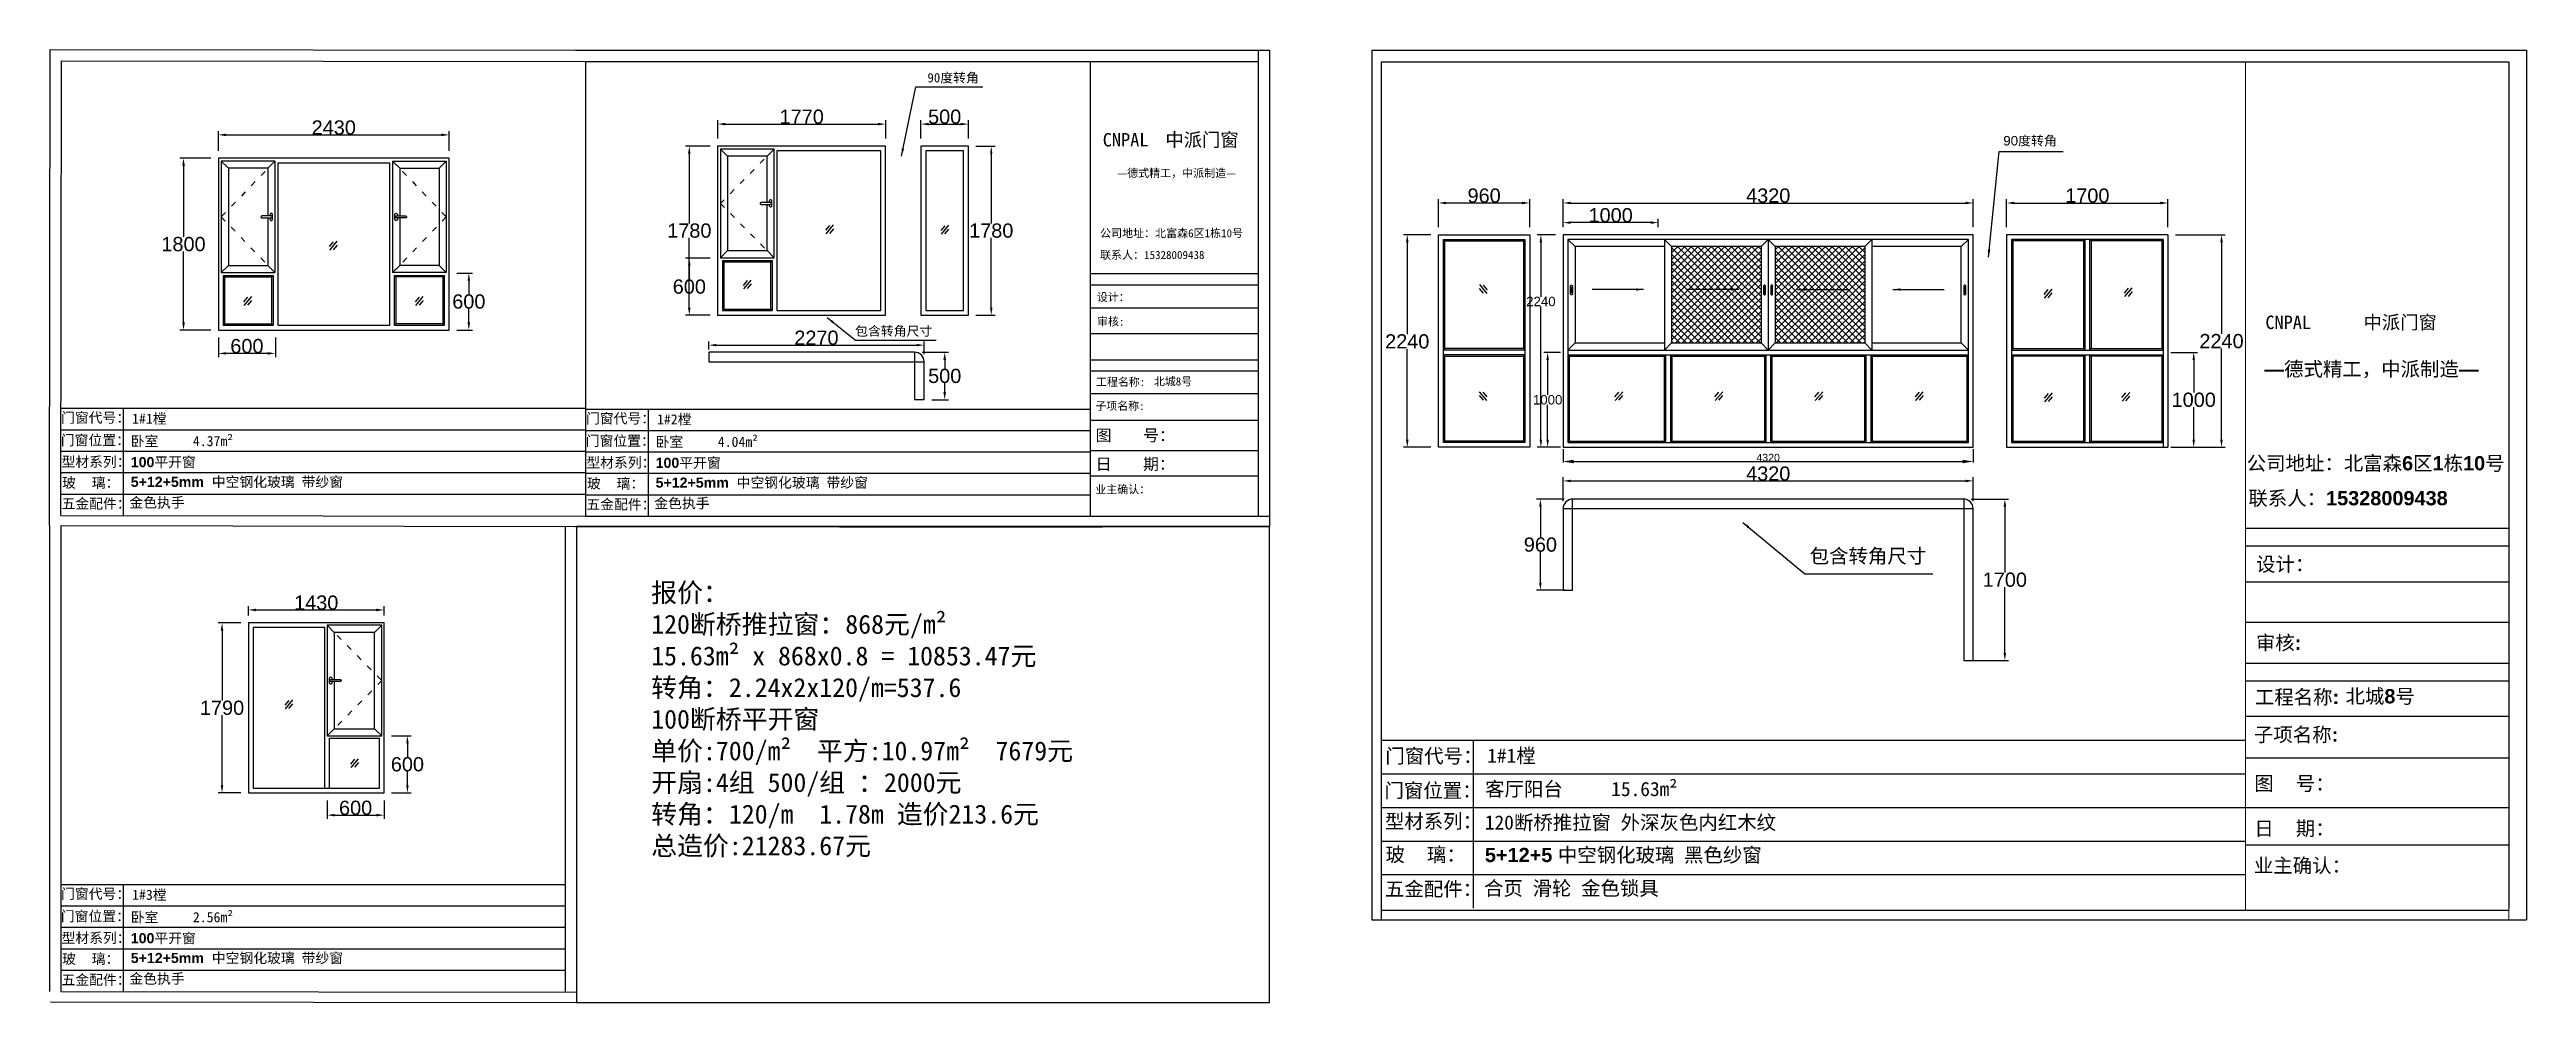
# Model space of a CAD drawing. Header units: inches. Extents: x -138455 to 599497, y -747149 to 13167.
# Drawn here: x 223604 to 249700, y -49132 to -39091 of the extents above; entities that cross this region are included whole.
import ezdxf

# ---------------------------------------------------------------- set-up
doc = ezdxf.new("R2010")
doc.units = ezdxf.units.IN
doc.header["$MEASUREMENT"] = 0
doc.header["$PDMODE"] = 35
doc.header["$PDSIZE"] = -3
doc.linetypes.add('ACAD_ISO03W100', pattern=[30, 12, -18])
doc.layers.add('0 @ 1', color=7, linetype='Continuous')
doc.styles.add('Annotative', font='arialbd.ttf')
doc.styles.add('MtXpl_', font='')
doc.styles.get("Standard").update_dxf_attribs({"font": 'arial.ttf'})
doc.styles.get('MtXpl_').set_extended_font_data('SimSun')
doc.dimstyles.get("Standard").update_dxf_attribs({"dimtxt": 80, "dimasz": 70, "dimexe": 40, "dimexo": 80, "dimgap": 0, "dimtad": 1, "dimtih": 1, "dimtoh": 1, "dimdec": 0, "dimzin": 0, "dimdsep": 46, "dimtxsty": 'Standard', "dimcen": 0.09, "dimadec": 0, "dimazin": 0, "dimtfac": 1, "dimtdec": 0, "dimtofl": 0, "dimtmove": 0, "dimatfit": 3, "dimfxl": 0, "dimtolj": 1, "dimtzin": 0, "dimarcsym": 0})

# ---------------------------------------------------------------- blocks, each defined once
blk = doc.blocks.new('*D121')
at = {"color": 0, "lineweight": -2, "transparency": 16777216}
for p, q in [((230564, -40110), (230305, -40110)), ((230345, -40190), (230345, -40924)), ((230345, -41810), (230345, -41077)), ((230564, -41890), (230305, -41890))]:
    blk.add_line(p, q, dxfattribs=at)
at = {"color": 0, "transparency": 16777216}
for points in [[(230331, -40190), (230358, -40190), (230345, -40110)], [(230331, -41810), (230358, -41810), (230345, -41890)]]:
    blk.add_solid(points, dxfattribs=at)
at = {"layer": 'Defpoints', "color": 0, "transparency": 16777216}
for p in [(230644, -40110), (230345, -41890), (230644, -41890)]:
    blk.add_point(p, dxfattribs=at)
at = {"color": 0, "transparency": 16777216, "insert": (230345, -41000), "char_height": 150, "attachment_point": 5}
blk.add_mtext('\\A1;1780', dxfattribs=at)
blk = doc.blocks.new('*D122')
at = {"color": 0, "lineweight": -2, "transparency": 16777216}
for p, q in [((230644, -40030), (230644, -39837)), ((230724, -39877), (232334, -39877)), ((232414, -40030), (232414, -39837))]:
    blk.add_line(p, q, dxfattribs=at)
at = {"color": 0, "transparency": 16777216}
for points in [[(230724, -39864), (230724, -39890), (230644, -39877)], [(232334, -39864), (232334, -39890), (232414, -39877)]]:
    blk.add_solid(points, dxfattribs=at)
at = {"layer": 'Defpoints', "color": 0, "transparency": 16777216}
for p in [(232414, -39877), (230644, -40110), (232414, -40110)]:
    blk.add_point(p, dxfattribs=at)
at = {"color": 0, "transparency": 16777216, "insert": (231529, -39800), "char_height": 150, "attachment_point": 5}
blk.add_mtext('\\A1;1770', dxfattribs=at)
blk = doc.blocks.new('dzcs')
blk.add_lwpolyline([(142096, -3328), (142196, -3328, 0.414214), (142206, -3318), (142206, -3318, 0.414214), (142196, -3308), (142096, -3308, 0.414214), (142086, -3318), (142086, -3318, 0.414214)], format="xyb", close=True)
blk.add_lwpolyline([(142182, -3328), (142182, -3342, 0.414214), (142196, -3355), (142196, -3355, 0.414214), (142209, -3342), (142209, -3294, 0.414214), (142196, -3280), (142196, -3280, 0.414214), (142182, -3294), (142182, -3308)], format="xyb")
blk = doc.blocks.new('123as')
at = {"color": 0}
for p, q in [((90189, 51387), (90252, 51462)), ((90194, 51330), (90312, 51470)), ((90251, 51335), (90314, 51410))]:
    blk.add_line(p, q, dxfattribs=at)
blk = doc.blocks.new('*D123')
at = {"color": 0, "lineweight": -2, "transparency": 16777216}
for p, q in [((233365, -40110), (233566, -40110)), ((233526, -40190), (233526, -40924)), ((233526, -41810), (233526, -41077)), ((233365, -41890), (233566, -41890))]:
    blk.add_line(p, q, dxfattribs=at)
at = {"color": 0, "transparency": 16777216}
for points in [[(233513, -40190), (233539, -40190), (233526, -40110)], [(233513, -41810), (233539, -41810), (233526, -41890)]]:
    blk.add_solid(points, dxfattribs=at)
at = {"layer": 'Defpoints', "color": 0, "transparency": 16777216}
for p in [(233285, -40110), (233285, -41890), (233526, -41890)]:
    blk.add_point(p, dxfattribs=at)
at = {"color": 0, "transparency": 16777216, "insert": (233526, -41000), "char_height": 150, "attachment_point": 5}
blk.add_mtext('\\A1;1780', dxfattribs=at)
blk = doc.blocks.new('*D124')
at = {"color": 0, "lineweight": -2, "transparency": 16777216}
for p, q in [((232785, -40030), (232785, -39837)), ((232865, -39877), (233205, -39877)), ((233285, -40030), (233285, -39837))]:
    blk.add_line(p, q, dxfattribs=at)
at = {"color": 0, "transparency": 16777216}
for points in [[(232865, -39864), (232865, -39890), (232785, -39877)], [(233205, -39864), (233205, -39890), (233285, -39877)]]:
    blk.add_solid(points, dxfattribs=at)
at = {"layer": 'Defpoints', "color": 0, "transparency": 16777216}
for p in [(233285, -39877), (232785, -40110), (233285, -40110)]:
    blk.add_point(p, dxfattribs=at)
at = {"color": 0, "transparency": 16777216, "insert": (233035, -39800), "char_height": 150, "attachment_point": 5}
blk.add_mtext('\\A1;500', dxfattribs=at)
blk = doc.blocks.new('*D129')
at = {"color": 0, "lineweight": -2, "transparency": 16777216}
for p, q in [((225304, -40237), (224976, -40237)), ((225016, -40317), (225016, -41066)), ((225016, -41967), (225016, -41219)), ((225304, -42047), (224976, -42047))]:
    blk.add_line(p, q, dxfattribs=at)
at = {"color": 0, "transparency": 16777216}
for points in [[(225003, -40317), (225030, -40317), (225016, -40237)], [(225003, -41967), (225030, -41967), (225016, -42047)]]:
    blk.add_solid(points, dxfattribs=at)
at = {"layer": 'Defpoints', "color": 0, "transparency": 16777216}
for p in [(225384, -40237), (225016, -42047), (225384, -42047)]:
    blk.add_point(p, dxfattribs=at)
at = {"color": 0, "transparency": 16777216, "insert": (225016, -41142), "char_height": 150, "attachment_point": 5}
blk.add_mtext('\\A1;1800', dxfattribs=at)
blk = doc.blocks.new('*D130')
at = {"color": 0, "lineweight": -2, "transparency": 16777216}
for p, q in [((225384, -40157), (225384, -39951)), ((225464, -39991), (227734, -39991)), ((227814, -40157), (227814, -39951))]:
    blk.add_line(p, q, dxfattribs=at)
at = {"color": 0, "transparency": 16777216}
for points in [[(225464, -39977), (225464, -40004), (225384, -39991)], [(227734, -39977), (227734, -40004), (227814, -39991)]]:
    blk.add_solid(points, dxfattribs=at)
at = {"layer": 'Defpoints', "color": 0, "transparency": 16777216}
for p in [(227814, -39991), (225384, -40237), (227814, -40237)]:
    blk.add_point(p, dxfattribs=at)
at = {"color": 0, "transparency": 16777216, "insert": (226599, -39914), "char_height": 150, "attachment_point": 5}
blk.add_mtext('\\A1;2430', dxfattribs=at)
blk = doc.blocks.new('*D131')
at = {"color": 0, "lineweight": -2, "transparency": 16777216}
for p, q in [((225384, -42127), (225384, -42333)), ((225984, -42127), (225984, -42333)), ((225904, -42293), (225464, -42293))]:
    blk.add_line(p, q, dxfattribs=at)
at = {"color": 0, "transparency": 16777216}
for points in [[(225464, -42280), (225464, -42306), (225384, -42293)], [(225904, -42280), (225904, -42306), (225984, -42293)]]:
    blk.add_solid(points, dxfattribs=at)
at = {"layer": 'Defpoints', "color": 0, "transparency": 16777216}
for p in [(225384, -42047), (225984, -42047), (225384, -42293)]:
    blk.add_point(p, dxfattribs=at)
at = {"color": 0, "transparency": 16777216, "insert": (225684, -42217), "char_height": 150, "attachment_point": 5}
blk.add_mtext('\\A1;600', dxfattribs=at)
blk = doc.blocks.new('*D133')
at = {"color": 0, "lineweight": -2, "transparency": 16777216}
for p, q in [((225699, -45053), (225699, -44956)), ((225779, -44996), (227049, -44996)), ((227129, -45053), (227129, -44956))]:
    blk.add_line(p, q, dxfattribs=at)
at = {"color": 0, "transparency": 16777216}
for points in [[(225779, -44983), (225779, -45010), (225699, -44996)], [(227049, -44983), (227049, -45010), (227129, -44996)]]:
    blk.add_solid(points, dxfattribs=at)
at = {"layer": 'Defpoints', "color": 0, "transparency": 16777216}
for p in [(225699, -45133), (227129, -44996), (227129, -45133)]:
    blk.add_point(p, dxfattribs=at)
at = {"color": 0, "transparency": 16777216, "insert": (226414, -44920), "char_height": 150, "attachment_point": 5}
blk.add_mtext('\\A1;1430', dxfattribs=at)
blk = doc.blocks.new('*D134')
at = {"color": 0, "lineweight": -2, "transparency": 16777216}
for p, q in [((225619, -45133), (225382, -45133)), ((225422, -45213), (225422, -45951)), ((225422, -46843), (225422, -46104)), ((225619, -46923), (225382, -46923))]:
    blk.add_line(p, q, dxfattribs=at)
at = {"color": 0, "transparency": 16777216}
for points in [[(225408, -45213), (225435, -45213), (225422, -45133)], [(225408, -46843), (225435, -46843), (225422, -46923)]]:
    blk.add_solid(points, dxfattribs=at)
at = {"layer": 'Defpoints', "color": 0, "transparency": 16777216}
for p in [(225699, -45133), (225422, -46923), (225699, -46923)]:
    blk.add_point(p, dxfattribs=at)
at = {"color": 0, "transparency": 16777216, "insert": (225422, -46028), "char_height": 150, "attachment_point": 5}
blk.add_mtext('\\A1;1790', dxfattribs=at)
blk = doc.blocks.new('*D132')
at = {"color": 0, "lineweight": -2, "transparency": 16777216}
for p, q in [((226529, -47003), (226529, -47198)), ((226609, -47158), (227049, -47158)), ((227129, -47003), (227129, -47198))]:
    blk.add_line(p, q, dxfattribs=at)
at = {"color": 0, "transparency": 16777216}
for points in [[(226609, -47145), (226609, -47172), (226529, -47158)], [(227049, -47145), (227049, -47172), (227129, -47158)]]:
    blk.add_solid(points, dxfattribs=at)
at = {"layer": 'Defpoints', "color": 0, "transparency": 16777216}
for p in [(226529, -46923), (227129, -46923), (227129, -47158)]:
    blk.add_point(p, dxfattribs=at)
at = {"color": 0, "transparency": 16777216, "insert": (226829, -47082), "char_height": 150, "attachment_point": 5}
blk.add_mtext('\\A1;600', dxfattribs=at)
blk = doc.blocks.new('*D135')
at = {"color": 0, "lineweight": -2, "transparency": 16777216}
for p, q in [((230549, -42251), (230549, -42166)), ((230629, -42206), (232739, -42206)), ((232819, -42301), (232819, -42166))]:
    blk.add_line(p, q, dxfattribs=at)
at = {"color": 0, "transparency": 16777216}
for points in [[(230629, -42193), (230629, -42219), (230549, -42206)], [(232739, -42193), (232739, -42219), (232819, -42206)]]:
    blk.add_solid(points, dxfattribs=at)
at = {"layer": 'Defpoints', "color": 0, "transparency": 16777216}
for p in [(232819, -42206), (230549, -42331), (232819, -42381)]:
    blk.add_point(p, dxfattribs=at)
at = {"color": 0, "transparency": 16777216, "insert": (231684, -42129), "char_height": 150, "attachment_point": 5}
blk.add_mtext('\\A1;2270', dxfattribs=at)
blk = doc.blocks.new('*D136')
at = {"color": 0, "lineweight": -2, "transparency": 16777216}
for p, q in [((232799, -42281), (233076, -42281)), ((233036, -42361), (233036, -42454)), ((232899, -42781), (233076, -42781)), ((233036, -42701), (233036, -42607))]:
    blk.add_line(p, q, dxfattribs=at)
at = {"color": 0, "transparency": 16777216}
for points in [[(233022, -42361), (233049, -42361), (233036, -42281)], [(233022, -42701), (233049, -42701), (233036, -42781)]]:
    blk.add_solid(points, dxfattribs=at)
at = {"layer": 'Defpoints', "color": 0, "transparency": 16777216}
for p in [(232719, -42281), (232819, -42781), (233036, -42781)]:
    blk.add_point(p, dxfattribs=at)
at = {"color": 0, "transparency": 16777216, "insert": (233036, -42531), "char_height": 150, "attachment_point": 5}
blk.add_mtext('\\A1;500', dxfattribs=at)
blk = doc.blocks.new('*D145')
at = {"color": 0, "lineweight": -2, "transparency": 16777216}
for p, q in [((243382, -39418), (243382, -39124)), ((247702, -39418), (247702, -39124)), ((243462, -39164), (247622, -39164))]:
    blk.add_line(p, q, dxfattribs=at)
at = {"color": 0, "transparency": 16777216}
for points in [[(243462, -39150), (243462, -39177), (243382, -39164)], [(247622, -39150), (247622, -39177), (247702, -39164)]]:
    blk.add_solid(points, dxfattribs=at)
at = {"layer": 'Defpoints', "color": 0, "transparency": 16777216}
for p in [(247702, -39164), (243382, -39498), (247702, -39498)]:
    blk.add_point(p, dxfattribs=at)
at = {"color": 0, "transparency": 16777216, "insert": (245542, -39087), "char_height": 150, "attachment_point": 5}
blk.add_mtext('\\A1;4320', dxfattribs=at)
blk = doc.blocks.new('*D146')
at = {"color": 0, "lineweight": -2, "transparency": 16777216}
for p, q in [((243382, -39418), (243382, -39331)), ((244302, -39371), (243462, -39371)), ((244382, -39418), (244382, -39331))]:
    blk.add_line(p, q, dxfattribs=at)
at = {"color": 0, "transparency": 16777216}
for points in [[(243462, -39357), (243462, -39384), (243382, -39371)], [(244302, -39357), (244302, -39384), (244382, -39371)]]:
    blk.add_solid(points, dxfattribs=at)
at = {"layer": 'Defpoints', "color": 0, "transparency": 16777216}
for p in [(243382, -39371), (243382, -39498), (244382, -39498)]:
    blk.add_point(p, dxfattribs=at)
at = {"color": 0, "transparency": 16777216, "insert": (243882, -39294), "char_height": 150, "attachment_point": 5}
blk.add_mtext('\\A1;1000', dxfattribs=at)
blk = doc.blocks.new('*D137')
at = {"color": 0, "lineweight": -2, "transparency": 16777216}
for p, q in [((243302, -39498), (243107, -39498)), ((243147, -39578), (243147, -40151)), ((243147, -41658), (243147, -40254)), ((243302, -41738), (243107, -41738))]:
    blk.add_line(p, q, dxfattribs=at)
at = {"color": 0, "transparency": 16777216}
for points in [[(243134, -39578), (243160, -39578), (243147, -39498)], [(243134, -41658), (243160, -41658), (243147, -41738)]]:
    blk.add_solid(points, dxfattribs=at)
at = {"layer": 'Defpoints', "color": 0, "transparency": 16777216}
for p in [(243382, -39498), (243147, -41738), (243382, -41738)]:
    blk.add_point(p, dxfattribs=at)
at = {"color": 0, "transparency": 16777216, "insert": (243147, -40202), "char_height": 100, "attachment_point": 5}
blk.add_mtext('\\A1;2240', dxfattribs=at)
blk = doc.blocks.new('*D138')
at = {"color": 0, "lineweight": -2, "transparency": 16777216}
for p, q in [((241989, -39498), (241699, -39498)), ((241739, -39578), (241739, -40546)), ((241739, -41658), (241739, -40700)), ((241989, -41738), (241699, -41738))]:
    blk.add_line(p, q, dxfattribs=at)
at = {"color": 0, "transparency": 16777216}
for points in [[(241726, -39578), (241753, -39578), (241739, -39498)], [(241726, -41658), (241753, -41658), (241739, -41738)]]:
    blk.add_solid(points, dxfattribs=at)
at = {"layer": 'Defpoints', "color": 0, "transparency": 16777216}
for p in [(242069, -39498), (241739, -41738), (242069, -41738)]:
    blk.add_point(p, dxfattribs=at)
at = {"color": 0, "transparency": 16777216, "insert": (241739, -40623), "char_height": 150, "attachment_point": 5}
blk.add_mtext('\\A1;2240', dxfattribs=at)
blk = doc.blocks.new('*D139')
at = {"color": 0, "lineweight": -2, "transparency": 16777216}
for p, q in [((242069, -39418), (242069, -39124)), ((243029, -39418), (243029, -39124)), ((242949, -39164), (242149, -39164))]:
    blk.add_line(p, q, dxfattribs=at)
at = {"color": 0, "transparency": 16777216}
for points in [[(242149, -39150), (242149, -39177), (242069, -39164)], [(242949, -39150), (242949, -39177), (243029, -39164)]]:
    blk.add_solid(points, dxfattribs=at)
at = {"layer": 'Defpoints', "color": 0, "transparency": 16777216}
for p in [(242069, -39164), (242069, -39498), (243029, -39498)]:
    blk.add_point(p, dxfattribs=at)
at = {"color": 0, "transparency": 16777216, "insert": (242549, -39087), "char_height": 150, "attachment_point": 5}
blk.add_mtext('\\A1;960', dxfattribs=at)
blk = doc.blocks.new('123z')
at = {"color": 0}
for points in [[(94078, 52755), (94078, 52755, 0.414214), (94088, 52765), (94088, 52845, 0.414214), (94078, 52855), (94078, 52855, 0.414214), (94068, 52845), (94068, 52765, 0.414214)], [(94078, 52775), (94078, 52775, 0.414214), (94083, 52780), (94083, 52830, 0.414214), (94078, 52835), (94078, 52835, 0.414214), (94073, 52830), (94073, 52780, 0.414214)]]:
    blk.add_lwpolyline(points, format="xyb", close=True, dxfattribs=at)
blk = doc.blocks.new('*D140')
at = {"color": 0, "lineweight": -2, "transparency": 16777216}
for p, q in [((248054, -39418), (248054, -39124)), ((249754, -39418), (249754, -39124)), ((248134, -39164), (249674, -39164))]:
    blk.add_line(p, q, dxfattribs=at)
at = {"color": 0, "transparency": 16777216}
for points in [[(248134, -39150), (248134, -39177), (248054, -39164)], [(249674, -39150), (249674, -39177), (249754, -39164)]]:
    blk.add_solid(points, dxfattribs=at)
at = {"layer": 'Defpoints', "color": 0, "transparency": 16777216}
for p in [(249754, -39164), (248054, -39498), (249754, -39498)]:
    blk.add_point(p, dxfattribs=at)
at = {"color": 0, "transparency": 16777216, "insert": (248904, -39087), "char_height": 150, "attachment_point": 5}
blk.add_mtext('\\A1;1700', dxfattribs=at)
blk = doc.blocks.new('*D141')
at = {"color": 0, "lineweight": -2, "transparency": 16777216}
for p, q in [((249834, -39498), (250358, -39498)), ((250318, -39578), (250318, -40543)), ((250318, -41658), (250318, -40696)), ((249834, -41738), (250358, -41738))]:
    blk.add_line(p, q, dxfattribs=at)
at = {"color": 0, "transparency": 16777216}
for points in [[(250304, -39578), (250331, -39578), (250318, -39498)], [(250304, -41658), (250331, -41658), (250318, -41738)]]:
    blk.add_solid(points, dxfattribs=at)
at = {"layer": 'Defpoints', "color": 0, "transparency": 16777216}
for p in [(249754, -39498), (249754, -41738), (250318, -41738)]:
    blk.add_point(p, dxfattribs=at)
at = {"color": 0, "transparency": 16777216, "insert": (250318, -40620), "char_height": 150, "attachment_point": 5}
blk.add_mtext('\\A1;2240', dxfattribs=at)
blk = doc.blocks.new('*D142')
at = {"color": 0, "lineweight": -2, "transparency": 16777216}
for p, q in [((249784, -40738), (250065, -40738)), ((250025, -40818), (250025, -41161)), ((250025, -41658), (250025, -41315)), ((249784, -41738), (250065, -41738))]:
    blk.add_line(p, q, dxfattribs=at)
at = {"color": 0, "transparency": 16777216}
for points in [[(250012, -40818), (250038, -40818), (250025, -40738)], [(250012, -41658), (250038, -41658), (250025, -41738)]]:
    blk.add_solid(points, dxfattribs=at)
at = {"layer": 'Defpoints', "color": 0, "transparency": 16777216}
for p in [(249704, -40738), (249704, -41738), (250025, -41738)]:
    blk.add_point(p, dxfattribs=at)
at = {"color": 0, "transparency": 16777216, "insert": (250025, -41238), "char_height": 150, "attachment_point": 5}
blk.add_mtext('\\A1;1000', dxfattribs=at)
blk = doc.blocks.new('*D143')
at = {"color": 0, "lineweight": -2, "transparency": 16777216}
for p, q in [((243352, -40738), (243178, -40738)), ((243218, -40818), (243218, -41187)), ((243218, -41658), (243218, -41289)), ((243352, -41738), (243178, -41738))]:
    blk.add_line(p, q, dxfattribs=at)
at = {"color": 0, "transparency": 16777216}
for points in [[(243205, -40818), (243231, -40818), (243218, -40738)], [(243205, -41658), (243231, -41658), (243218, -41738)]]:
    blk.add_solid(points, dxfattribs=at)
at = {"layer": 'Defpoints', "color": 0, "transparency": 16777216}
for p in [(243432, -40738), (243218, -41738), (243432, -41738)]:
    blk.add_point(p, dxfattribs=at)
at = {"color": 0, "transparency": 16777216, "insert": (243218, -41238), "char_height": 100, "attachment_point": 5}
blk.add_mtext('\\A1;1000', dxfattribs=at)
blk = doc.blocks.new('*D147')
at = {"color": 0, "lineweight": -2, "transparency": 16777216}
for p, q in [((243382, -42304), (243382, -42052)), ((243462, -42092), (247622, -42092)), ((247702, -42304), (247702, -42052))]:
    blk.add_line(p, q, dxfattribs=at)
at = {"color": 0, "transparency": 16777216}
for points in [[(243462, -42079), (243462, -42106), (243382, -42092)], [(247622, -42079), (247622, -42106), (247702, -42092)]]:
    blk.add_solid(points, dxfattribs=at)
at = {"layer": 'Defpoints', "color": 0, "transparency": 16777216}
for p in [(247702, -42092), (243382, -42384), (247702, -42384)]:
    blk.add_point(p, dxfattribs=at)
at = {"color": 0, "transparency": 16777216, "insert": (245542, -42016), "char_height": 150, "attachment_point": 5}
blk.add_mtext('\\A1;4320', dxfattribs=at)
blk = doc.blocks.new('*D148')
at = {"color": 0, "lineweight": -2, "transparency": 16777216}
for p, q in [((243394, -42284), (243102, -42284)), ((243142, -42364), (243142, -42688)), ((243142, -43164), (243142, -42841)), ((243402, -43244), (243102, -43244))]:
    blk.add_line(p, q, dxfattribs=at)
at = {"color": 0, "transparency": 16777216}
for points in [[(243129, -42364), (243155, -42364), (243142, -42284)], [(243129, -43164), (243155, -43164), (243142, -43244)]]:
    blk.add_solid(points, dxfattribs=at)
at = {"layer": 'Defpoints', "color": 0, "transparency": 16777216}
for p in [(243474, -42284), (243142, -43244), (243482, -43244)]:
    blk.add_point(p, dxfattribs=at)
at = {"color": 0, "transparency": 16777216, "insert": (243142, -42764), "char_height": 150, "attachment_point": 5}
blk.add_mtext('\\A1;960', dxfattribs=at)
blk = doc.blocks.new('*D149')
at = {"color": 0, "lineweight": -2, "transparency": 16777216}
for p, q in [((247682, -42284), (248075, -42284)), ((248035, -42364), (248035, -43057)), ((248035, -43904), (248035, -43211)), ((247682, -43984), (248075, -43984))]:
    blk.add_line(p, q, dxfattribs=at)
at = {"color": 0, "transparency": 16777216}
for points in [[(248022, -42364), (248049, -42364), (248035, -42284)], [(248022, -43904), (248049, -43904), (248035, -43984)]]:
    blk.add_solid(points, dxfattribs=at)
at = {"layer": 'Defpoints', "color": 0, "transparency": 16777216}
for p in [(247602, -42284), (247602, -43984), (248035, -43984)]:
    blk.add_point(p, dxfattribs=at)
at = {"color": 0, "transparency": 16777216, "insert": (248035, -43134), "char_height": 150, "attachment_point": 5}
blk.add_mtext('\\A1;1700', dxfattribs=at)
blk = doc.blocks.new('*D187')
at = {"color": 0, "lineweight": -2, "transparency": 16777216}
for p, q in [((230564, -41290), (230305, -41290)), ((230345, -41370), (230345, -41514)), ((230345, -41810), (230345, -41667)), ((230564, -41890), (230305, -41890))]:
    blk.add_line(p, q, dxfattribs=at)
at = {"color": 0, "transparency": 16777216}
for points in [[(230331, -41370), (230358, -41370), (230345, -41290)], [(230331, -41810), (230358, -41810), (230345, -41890)]]:
    blk.add_solid(points, dxfattribs=at)
at = {"layer": 'Defpoints', "color": 0, "transparency": 16777216}
for p in [(230644, -41290), (230345, -41890), (230644, -41890)]:
    blk.add_point(p, dxfattribs=at)
at = {"color": 0, "transparency": 16777216, "insert": (230345, -41590), "char_height": 150, "attachment_point": 5}
blk.add_mtext('\\A1;600', dxfattribs=at)
blk = doc.blocks.new('*D188')
at = {"color": 0, "lineweight": -2, "transparency": 16777216}
for p, q in [((227894, -41447), (228062, -41447)), ((228022, -41527), (228022, -41671)), ((228022, -41967), (228022, -41824)), ((227894, -42047), (228062, -42047))]:
    blk.add_line(p, q, dxfattribs=at)
at = {"color": 0, "transparency": 16777216}
for points in [[(228009, -41527), (228035, -41527), (228022, -41447)], [(228009, -41967), (228035, -41967), (228022, -42047)]]:
    blk.add_solid(points, dxfattribs=at)
at = {"layer": 'Defpoints', "color": 0, "transparency": 16777216}
for p in [(227814, -41447), (227814, -42047), (228022, -42047)]:
    blk.add_point(p, dxfattribs=at)
at = {"color": 0, "transparency": 16777216, "insert": (228022, -41747), "char_height": 150, "attachment_point": 5}
blk.add_mtext('\\A1;600', dxfattribs=at)
blk = doc.blocks.new('*D189')
at = {"color": 0, "lineweight": -2, "transparency": 16777216}
for p, q in [((227209, -46323), (227415, -46323)), ((227375, -46403), (227375, -46546)), ((227375, -46843), (227375, -46699)), ((227209, -46923), (227415, -46923))]:
    blk.add_line(p, q, dxfattribs=at)
at = {"color": 0, "transparency": 16777216}
for points in [[(227362, -46403), (227388, -46403), (227375, -46323)], [(227362, -46843), (227388, -46843), (227375, -46923)]]:
    blk.add_solid(points, dxfattribs=at)
at = {"layer": 'Defpoints', "color": 0, "transparency": 16777216}
for p in [(227129, -46323), (227129, -46923), (227375, -46923)]:
    blk.add_point(p, dxfattribs=at)
at = {"color": 0, "transparency": 16777216, "insert": (227375, -46623), "char_height": 150, "attachment_point": 5}
blk.add_mtext('\\A1;600', dxfattribs=at)
blk = doc.blocks.new('*D212')
at = {"color": 0, "lineweight": -2, "transparency": 16777216}
for p, q in [((239551, -43302), (239551, -43442)), ((243871, -43302), (243871, -43442)), ((239661, -43432), (243761, -43432))]:
    blk.add_line(p, q, dxfattribs=at)
at = {"color": 0, "transparency": 16777216}
for points in [[(239661, -43414), (239661, -43451), (239551, -43432)], [(243761, -43414), (243761, -43451), (243871, -43432)]]:
    blk.add_solid(points, dxfattribs=at)
at = {"layer": 'Defpoints', "color": 0, "transparency": 16777216}
for p in [(239551, -43282), (243871, -43282), (243871, -43432)]:
    blk.add_point(p, dxfattribs=at)
at = {"color": 0, "transparency": 16777216, "insert": (241711, -43392), "char_height": 80, "attachment_point": 5}
blk.add_mtext('\\A1;4320', dxfattribs=at)
blk = doc.blocks.new('23qwe')
h = blk.add_hatch()
h.set_pattern_fill('ANSI37', color=256, scale=400)
h.set_pattern_definition([(45, (91523.797, -22749.86), (-35.355339, 35.355339), []), (135, (91523.797, -22749.86), (-35.355339, -35.355339), [])])
h.paths.add_polyline_path([(244524, -39623.1), (244524, -40638.1), (245466.5, -40638.1), (245466.5, -39623.1)])
h.paths.add_polyline_path([(245616.5, -39623.1), (245616.5, -40638.1), (246559, -40638.1), (246559, -39623.1)])
for p, q in [((242069.4, -41738.1), (242069.4, -39498.1)), ((242069.4, -39498.1), (243029.4, -39498.1)), ((242134.4, -39563.1), (242119.4, -39548.1)), ((242134.4, -40698.1), (242134.4, -39563.1)), ((242134.4, -39563.1), (242964.4, -39563.1)), ((242964.4, -39563.1), (242979.4, -39548.1)), ((242964.4, -39563.1), (242964.4, -40698.1)), ((243029.4, -39498.1), (243029.4, -41738.1)), ((247701.5, -39498.1), (243381.5, -39498.1)), ((243381.5, -39498.1), (243381.5, -41738.1)), ((243431.5, -39548.1), (243431.5, -41688.1)), ((247651.5, -39548.1), (243431.5, -39548.1)), ((243506.5, -39623.1), (243431.5, -39548.1)), ((244449, -39623.1), (243506.5, -39623.1)), ((243506.5, -39623.1), (243506.5, -40638.1)), ((244449, -39548.1), (244449, -40713.1)), ((244524, -39623.1), (244449, -39548.1)), ((245466.5, -39623.1), (244524, -39623.1)), ((244524, -39623.1), (244524, -40638.1)), ((245466.5, -39623.1), (245541.5, -39548.1)), ((245466.5, -39623.1), (245466.5, -40638.1)), ((245541.5, -39548.1), (245541.5, -40713.1)), ((245616.5, -39623.1), (245541.5, -39548.1)), ((246559, -39623.1), (245616.5, -39623.1)), ((245616.5, -39623.1), (245616.5, -40638.1)), ((246559, -39623.1), (246634, -39548.1)), ((246559, -39623.1), (246559, -40638.1)), ((246634, -39548.1), (246634, -40713.1)), ((247576.5, -39623.1), (246634, -39623.1)), ((247576.5, -39623.1), (247651.5, -39548.1)), ((247576.5, -40638.1), (247576.5, -39623.1)), ((247651.5, -41688.1), (247651.5, -39548.1)), ((247701.5, -41738.1), (247701.5, -39498.1)), ((249753.6, -39498.1), (248053.6, -39498.1)), ((248053.6, -39498.1), (248053.6, -41738.1)), ((249703.6, -39548.1), (248103.6, -39548.1)), ((248103.6, -39548.1), (248103.6, -41688.1)), ((248118.6, -39563.1), (248103.6, -39548.1)), ((248863.6, -39563.1), (248118.6, -39563.1)), ((248118.6, -39563.1), (248118.6, -40698.1)), ((248863.6, -39563.1), (248878.6, -39548.1)), ((248863.6, -39563.1), (248863.6, -40698.1)), ((248878.6, -39548.1), (248878.6, -40713.1)), ((248928.6, -39548.1), (248928.6, -40713.1)), ((248943.6, -39563.1), (248928.6, -39548.1)), ((249688.6, -39563.1), (248943.6, -39563.1)), ((248943.6, -39563.1), (248943.6, -40698.1)), ((249688.6, -39563.1), (249703.6, -39548.1)), ((249688.6, -39563.1), (249688.6, -40698.1)), ((249703.6, -39548.1), (249703.6, -41738.1)), ((249753.6, -39498.1), (249753.6, -41738.1)), ((242134.4, -40698.1), (242119.4, -40713.1)), ((242964.4, -40698.1), (242134.4, -40698.1)), ((242964.4, -40698.1), (242979.4, -40713.1)), ((243506.5, -40638.1), (243431.5, -40713.1)), ((243506.5, -40638.1), (244449, -40638.1)), ((244524, -40638.1), (244449, -40713.1)), ((244524, -40638.1), (245466.5, -40638.1)), ((245466.5, -40638.1), (245541.5, -40713.1)), ((245616.5, -40638.1), (245541.5, -40713.1)), ((245616.5, -40638.1), (246559, -40638.1)), ((246559, -40638.1), (246634, -40713.1)), ((246634, -40638.1), (247576.5, -40638.1)), ((247576.5, -40638.1), (247651.5, -40713.1)), ((248118.6, -40698.1), (248103.6, -40713.1)), ((248118.6, -40678.1), (248118.6, -40698.1)), ((248118.6, -40698.1), (248863.6, -40698.1)), ((248863.6, -40698.1), (248878.6, -40713.1)), ((248928.6, -40713.1), (248943.6, -40698.1)), ((248943.6, -40698.1), (249688.6, -40698.1)), ((249688.6, -40698.1), (249703.6, -40713.1)), ((242979.4, -40713.1), (242119.4, -40713.1)), ((242979.4, -40763.1), (242119.4, -40763.1)), ((242134.4, -40778.1), (242119.4, -40763.1)), ((242134.4, -40778.1), (242964.4, -40778.1)), ((242134.4, -41673.1), (242134.4, -40778.1)), ((242964.4, -40778.1), (242979.4, -40763.1)), ((242964.4, -40778.1), (242964.4, -41673.1)), ((243431.5, -40713.1), (247651.5, -40713.1)), ((243431.5, -40713.1), (243431.5, -40763.1)), ((243431.5, -40713.1), (243431.5, -40763.1)), ((243431.5, -40763.1), (247651.5, -40763.1)), ((243446.5, -40778.1), (243431.5, -40763.1)), ((243446.5, -40778.1), (244446.5, -40778.1)), ((243446.5, -40778.1), (243446.5, -41673.1)), ((244446.5, -40778.1), (244461.5, -40763.1)), ((244446.5, -40778.1), (244446.5, -41673.1)), ((244461.5, -40763.1), (244461.5, -41688.1)), ((244511.5, -40763.1), (244511.5, -41688.1)), ((244526.5, -40778.1), (244511.5, -40763.1)), ((244526.5, -40778.1), (244526.5, -41673.1)), ((244526.5, -40778.1), (245501.5, -40778.1)), ((245501.5, -40778.1), (245516.5, -40763.1)), ((245501.5, -40778.1), (245501.5, -41673.1)), ((245516.5, -40763.1), (245516.5, -41688.1)), ((245566.5, -40763.1), (245566.5, -41688.1)), ((245581.5, -40778.1), (245566.5, -40763.1)), ((245581.5, -40778.1), (246556.5, -40778.1)), ((245581.5, -40778.1), (245581.5, -41673.1)), ((246556.5, -40778.1), (246571.5, -40763.1)), ((246556.5, -40778.1), (246556.5, -41673.1)), ((246571.5, -40763.1), (246571.5, -41688.1)), ((246621.5, -40763.1), (246621.5, -41688.1)), ((246636.5, -40778.1), (246621.5, -40763.1)), ((246636.5, -40778.1), (246636.5, -41673.1)), ((246636.5, -40778.1), (247636.5, -40778.1)), ((247636.5, -40778.1), (247651.5, -40763.1)), ((247636.5, -41673.1), (247636.5, -40778.1)), ((248103.6, -40713.1), (249703.6, -40713.1)), ((248103.6, -40713.1), (248103.6, -40763.1)), ((248103.6, -40763.1), (249703.6, -40763.1)), ((248118.6, -40778.1), (248103.6, -40763.1)), ((248863.6, -40778.1), (248118.6, -40778.1)), ((248118.6, -40778.1), (248118.6, -41673.1)), ((248863.6, -40778.1), (248878.6, -40763.1)), ((248863.6, -40778.1), (248863.6, -41673.1)), ((248878.6, -40763.1), (248878.6, -41688.1)), ((248928.6, -40763.1), (248928.6, -41688.1)), ((248943.6, -40778.1), (248928.6, -40763.1)), ((249688.6, -40778.1), (248943.6, -40778.1)), ((248943.6, -40778.1), (248943.6, -41673.1)), ((249688.6, -40778.1), (249703.6, -40763.1)), ((249688.6, -40778.1), (249688.6, -41673.1)), ((249703.6, -40713.1), (249703.6, -40763.1)), ((243029.4, -41738.1), (242069.4, -41738.1)), ((242134.4, -41673.1), (242119.4, -41688.1)), ((242964.4, -41673.1), (242134.4, -41673.1)), ((242964.4, -41673.1), (242979.4, -41688.1)), ((243381.5, -41738.1), (247701.5, -41738.1)), ((243431.5, -41688.1), (243446.5, -41673.1)), ((243431.5, -41688.1), (247651.5, -41688.1)), ((243446.5, -41673.1), (244446.5, -41673.1)), ((244461.5, -41688.1), (244446.5, -41673.1)), ((244526.5, -41673.1), (244511.5, -41688.1)), ((244526.5, -41673.1), (245501.5, -41673.1)), ((245501.5, -41673.1), (245516.5, -41688.1)), ((245581.5, -41673.1), (245566.5, -41688.1)), ((245581.5, -41673.1), (246556.5, -41673.1)), ((246556.5, -41673.1), (246571.5, -41688.1)), ((246621.5, -41688.1), (246636.5, -41673.1)), ((246636.5, -41673.1), (247636.5, -41673.1)), ((247636.5, -41673.1), (247651.5, -41688.1)), ((248053.6, -41738.1), (249753.6, -41738.1)), ((248118.6, -41673.1), (248103.6, -41688.1)), ((248103.6, -41688.1), (249703.6, -41688.1)), ((248118.6, -41673.1), (248863.6, -41673.1)), ((248863.6, -41673.1), (248878.6, -41688.1)), ((248943.6, -41673.1), (248928.6, -41688.1)), ((248943.6, -41673.1), (249688.6, -41673.1)), ((249688.6, -41673.1), (249703.6, -41688.1))]:
    blk.add_line(p, q)
blk.add_lwpolyline([(242979.4, -41688.1), (242119.4, -41688.1), (242119.4, -39548.1), (242979.4, -39548.1)], close=True)
for points in [[(243381.5, -43244), (243481.5, -43244), (243481.5, -42284), (243481.5, -42284, 0.4142136), (243381.5, -42384)], [(247601.5, -43984), (247701.5, -43984), (247701.5, -42384, 0.4142136), (247601.5, -42284), (247601.5, -42284)]]:
    blk.add_lwpolyline(points, format="xyb", close=True)
for points in [[(243381.5, -42384), (247701.5, -42384)], [(247601.5, -42284), (243481.5, -42284)]]:
    blk.add_lwpolyline(points)
at = {"yscale": 0.6684526412304121, "zscale": 0.6684526412304121}
for p, xscale in [((302872.4, -74428.5), -0.6684526412304121), ((188163.1, -74477), 0.6684526412304121), ((189007.9, -74462.5), 0.6684526412304121), ((302869.5, -75557.8), -0.6684526412304121), ((183640.1, -75557.8), 0.6684526412304121), ((184692.9, -75557.8), 0.6684526412304121), ((185747.1, -75557.8), 0.6684526412304121), ((186806.9, -75557.8), 0.6684526412304121), ((188166.5, -75570.8), 0.6684526412304121), ((188981.4, -75564.2), 0.6684526412304121)]:
    blk.add_blockref('123as', p, dxfattribs=dict(at, xscale=xscale))
at = {"xscale": -1}
blk.add_blockref('123z', (337547.4, -92885.6), dxfattribs=at)
for p in [(151425.6, -92885.6), (151500.6, -92885.6), (153535.6, -92885.6)]:
    blk.add_blockref('123z', p)
at = {"attachment_point": 1}
for s, width, insert, char_height in [('90{\\fSimSun|b0|i0|c134|p2;度转角}', 685.385, (248018.9, -38457.5), 100), ('{\\fSimSun|b0|i0|c134|p2;包含转角尺寸}', 1953.4, (245979.2, -42808.4), 150)]:
    blk.add_mtext_dynamic_manual_height_columns(s, width=width, gutter_width=12.5, heights=[0], dxfattribs=dict(at, insert=insert, char_height=char_height))
for base, p1, p2, angle, picture, middle in [((242069.4, -39163.8), (243029.4, -39498.1), (242069.4, -39498.1), 180, '*D139', (242549.4, -39087.2)), ((250025.1, -41738.1), (249703.6, -40738.1), (249703.6, -41738.1), 90, '*D142', (250025.1, -41238.1)), ((243141.9, -43244), (243474, -42284.3), (243481.5, -43244), 90, '*D148', (243141.9, -42764.1)), ((248035.5, -43984), (247601.5, -42284), (247601.5, -43984), 90, '*D149', (248035.5, -43134))]:
    dim = blk.add_linear_dim(base=base, p1=p1, p2=p2, angle=angle, dimstyle='Standard', override={"dimtxt": 150, "dimasz": 80})
    dim.commit()
    dim.dimension.update_dxf_attribs({"geometry": picture, "text_midpoint": middle})
for base, p1, p2, picture, middle in [((247701.5, -39163.8), (243381.5, -39498.1), (247701.5, -39498.1), '*D145', (245541.5, -39087.2)), ((249753.6, -39163.8), (248053.6, -39498.1), (249753.6, -39498.1), '*D140', (248903.6, -39087.2)), ((243381.5, -39370.6), (244381.5, -39498.1), (243381.5, -39498.1), '*D146', (243881.5, -39294)), ((247701.5, -42092.2), (243381.5, -42384), (247701.5, -42384), '*D147', (245541.5, -42015.6))]:
    dim = blk.add_linear_dim(base=base, p1=p1, p2=p2, dimstyle='Standard', override={"dimtxt": 150, "dimasz": 80})
    dim.commit()
    dim.dimension.update_dxf_attribs({"geometry": picture, "text_midpoint": middle})
for base, p1, p2, override, picture, middle in [((241739.3, -41738.1), (242069.4, -39498.1), (242069.4, -41738.1), {"dimtxt": 150, "dimasz": 80}, '*D138', (241739.3, -40623.1)), ((243146.8, -41738.1), (243381.5, -39498.1), (243381.5, -41738.1), {"dimtxt": 100, "dimasz": 80}, '*D137', (243146.8, -40202.5)), ((250317.7, -41738.1), (249753.6, -39498.1), (249753.6, -41738.1), {"dimtxt": 150, "dimasz": 80}, '*D141', (250317.7, -40619.9)), ((243217.9, -41738.1), (243431.5, -40738.1), (243431.5, -41738.1), {"dimtxt": 100, "dimasz": 80}, '*D143', (243217.9, -41238.1))]:
    dim = blk.add_linear_dim(base=base, p1=p1, p2=p2, angle=90, dimstyle='Standard', override=override)
    dim.commit()
    dim.dimension.update_dxf_attribs({"geometry": picture, "text_midpoint": middle, "dimtype": 128})
for points in [[(247862.5, -39734.2), (247975.6, -38622.3), (248647.9, -38622.3)], [(244227.9, -40075.4), (243687.1, -40075.4)], [(245231.7, -40075.4), (244690.8, -40075.4)], [(245851.4, -40075.4), (246392.2, -40075.4)], [(246855.1, -40075.4), (247396, -40075.4)], [(245273.7, -42529.7), (245927.8, -43070.6), (247274.7, -43070.6)]]:
    blk.add_leader(points, dimstyle='Standard', override={"dimtxt": 150, "dimasz": 80})
blk = doc.blocks.new('2askkk')
for p, q in [((223604.5, -44107.9), (223611.4, -39091.3)), ((223611.4, -39091.3), (229155.5, -39099)), ((229145.1, -39099), (236456.4, -39099)), ((236338.3, -39099), (236338.3, -44008.1)), ((236456.4, -39099), (236456.4, -44115.5)), ((237537.3, -39099), (249700.5, -39099)), ((237537.3, -39099), (237537.3, -48260.5)), ((238098.5, -39099), (249700.5, -39099)), ((249700.5, -39099), (249700.5, -48260.5)), ((223722.3, -44000.5), (223728.9, -39209.4)), ((223728.9, -39209.4), (229252.1, -39217)), ((229252.1, -39217), (236338.3, -39217)), ((229252.5, -39217), (229252.3, -44008.1)), ((234567.4, -39217), (234567.4, -44008.1)), ((236456.4, -39217), (236456.2, -44008.1)), ((237635, -39221.1), (249515.5, -39221.1)), ((237635, -39221.1), (237635, -48260.5)), ((249515.5, -39221.1), (249515.5, -48138.3)), ((232413.6, -40110.4), (230643.6, -40110.4)), ((230643.6, -40110.4), (230643.6, -41890.4)), ((230748.6, -40215.4), (230673.6, -40140.4)), ((231163.6, -40215.4), (231238.6, -40140.4)), ((231268.6, -40160.4), (231268.6, -41840.4)), ((232413.6, -41890.4), (232413.6, -40110.4)), ((227813.9, -40237.3), (225383.9, -40237.3)), ((225383.9, -40237.3), (225383.9, -42047.3)), ((225978.9, -40267.3), (225413.9, -40267.3)), ((225413.9, -40267.3), (225413.9, -41442.3)), ((225488.9, -40342.3), (225413.9, -40267.3)), ((225903.9, -40342.3), (225488.9, -40342.3)), ((225488.9, -40342.3), (225488.9, -41367.3)), ((225903.9, -40342.3), (225978.9, -40267.3)), ((225903.9, -40342.3), (225903.9, -40844.8)), ((225978.9, -40267.3), (225978.9, -41442.3)), ((227188.9, -40287.3), (226008.9, -40287.3)), ((226008.9, -40287.3), (226008.9, -41997.3)), ((227188.9, -41997.3), (227188.9, -40287.3)), ((227218.9, -40267.3), (227783.9, -40267.3)), ((227218.9, -40267.3), (227218.9, -41442.3)), ((227293.9, -40342.3), (227218.9, -40267.3)), ((227293.9, -40342.3), (227708.9, -40342.3)), ((227293.9, -40342.3), (227293.9, -40844.8)), ((227708.9, -40342.3), (227783.9, -40267.3)), ((227708.9, -40342.3), (227708.9, -41367.3)), ((227783.9, -40267.3), (227783.9, -41442.3)), ((227813.9, -42047.3), (227813.9, -40237.3)), ((249700.5, -40447.9), (249700.5, -48138.3)), ((225903.9, -40864.8), (225903.9, -41367.3)), ((227293.9, -40864.8), (227293.9, -41367.3)), ((230748.6, -41210.4), (230673.6, -41285.4)), ((231163.6, -41210.4), (231238.6, -41285.4)), ((225488.9, -41367.3), (225413.9, -41442.3)), ((225413.9, -41442.3), (225978.9, -41442.3)), ((225433.9, -41472.3), (225958.9, -41472.3)), ((225433.9, -41472.3), (225433.9, -41997.3)), ((225448.9, -41487.3), (225433.9, -41472.3)), ((225448.9, -41487.3), (225943.9, -41487.3)), ((225448.9, -41487.3), (225448.9, -41982.3)), ((225488.9, -41367.3), (225903.9, -41367.3)), ((225903.9, -41367.3), (225978.9, -41442.3)), ((225943.9, -41487.3), (225958.9, -41472.3)), ((225943.9, -41487.3), (225943.9, -41982.3)), ((225958.9, -41472.3), (225958.9, -41997.3)), ((227293.9, -41367.3), (227218.9, -41442.3)), ((227783.9, -41442.3), (227218.9, -41442.3)), ((227238.9, -41472.3), (227763.9, -41472.3)), ((227238.9, -41997.3), (227238.9, -41472.3)), ((227253.9, -41487.3), (227238.9, -41472.3)), ((227748.9, -41487.3), (227253.9, -41487.3)), ((227253.9, -41487.3), (227253.9, -41982.3)), ((227708.9, -41367.3), (227293.9, -41367.3)), ((227708.9, -41367.3), (227783.9, -41442.3)), ((227748.9, -41487.3), (227763.9, -41472.3)), ((227748.9, -41487.3), (227748.9, -41982.3)), ((227763.9, -41997.3), (227763.9, -41472.3)), ((230693.6, -41315.4), (231218.6, -41315.4)), ((230708.6, -41330.4), (230693.6, -41315.4)), ((231203.6, -41330.4), (231218.6, -41315.4)), ((231218.6, -41315.4), (231218.6, -41840.4)), ((234567.4, -41452.8), (236338.3, -41452.8)), ((234567.4, -41570.9), (236338.3, -41570.9)), ((225448.9, -41982.3), (225433.9, -41997.3)), ((225433.9, -41997.3), (225958.9, -41997.3)), ((225448.9, -41982.3), (225943.9, -41982.3)), ((225943.9, -41982.3), (225958.9, -41997.3)), ((226008.9, -41997.3), (227188.9, -41997.3)), ((227253.9, -41982.3), (227238.9, -41997.3)), ((227238.9, -41997.3), (227763.9, -41997.3)), ((227748.9, -41982.3), (227253.9, -41982.3)), ((227748.9, -41982.3), (227763.9, -41997.3)), ((230643.6, -41890.4), (232413.6, -41890.4)), ((230708.6, -41825.4), (230693.6, -41840.4)), ((231203.6, -41825.4), (231218.6, -41840.4)), ((234567.4, -41814.4), (236338.3, -41814.4)), ((225383.9, -42047.3), (227813.9, -42047.3)), ((234567.4, -42085.1), (236338.3, -42085.1)), ((234567.4, -42360.1), (236338.3, -42360.1)), ((234567.4, -42478.1), (236338.3, -42478.1)), ((234567.4, -42716.9), (236338.3, -42716.9)), ((223722.1, -42871.6), (229252.3, -42871.6)), ((224380.9, -42871.6), (224380.9, -44000.5)), ((229252.1, -42879.2), (234567.4, -42879.2)), ((229910.8, -42879.2), (229910.8, -44008.1)), ((234567.4, -42996.8), (236338.3, -42996.8)), ((223722.1, -43097.4), (229252.3, -43097.4)), ((229252.1, -43105), (234567.4, -43105)), ((234567.4, -43314.6), (236338.3, -43314.6)), ((223722.1, -43323.2), (229252.3, -43323.2)), ((223722.1, -43548.9), (229252.3, -43548.9)), ((223722.3, -43548.9), (224380.9, -43548.9)), ((229252.1, -43330.8), (234567.4, -43330.8)), ((229252.1, -43556.6), (234567.4, -43556.6)), ((229252.3, -43556.6), (229910.8, -43556.6)), ((223722.1, -43774.7), (229252.3, -43774.7)), ((229252.1, -43782.3), (234567.4, -43782.3)), ((234567.4, -43582.3), (236338.3, -43582.3)), ((223722.3, -44000.5), (229252.3, -44008.1)), ((229252.3, -44008.1), (236456.4, -44008.1)), ((223604.5, -44107.9), (223604.5, -49017.1)), ((223722.5, -44108.1), (223722.3, -49017.1)), ((223722.5, -44108.1), (229155.5, -44115.5)), ((229037.4, -44115.5), (229037.4, -49024.7)), ((229144.8, -44115.5), (236456.4, -44115.5)), ((229155.5, -44115.5), (229155.5, -49132.1)), ((229155.5, -44115.5), (234695.9, -44123.1)), ((246741.2, -44135.3), (249515.5, -44135.3)), ((246741.2, -44320.2), (249515.5, -44320.2)), ((246741.2, -44701.7), (249515.5, -44701.7)), ((227129.1, -45132.7), (225699.1, -45132.7)), ((225699.1, -45132.7), (225699.1, -46922.7)), ((227129.1, -46922.7), (227129.1, -45132.7)), ((246741.2, -45125.8), (249515.5, -45125.8)), ((226504.1, -46872.7), (226504.1, -45182.7)), ((226604.1, -45232.7), (226529.1, -45157.7)), ((227029.1, -45232.7), (227104.1, -45157.7)), ((246741.2, -45556.6), (249515.5, -45556.6)), ((246741.2, -45741.5), (249515.5, -45741.5)), ((246741.2, -46115.6), (249515.5, -46115.6)), ((226604.1, -46247.7), (226529.1, -46322.7)), ((226554.1, -46347.7), (227079.1, -46347.7)), ((226554.1, -46872.7), (226554.1, -46347.7)), ((227029.1, -46247.7), (227104.1, -46322.7)), ((237635, -46369.9), (246741.2, -46369.9)), ((238604.8, -46369.9), (238604.8, -48138.3)), ((246741.2, -46554), (249515.5, -46554)), ((225699.1, -46922.7), (227129.1, -46922.7)), ((226504.1, -46872.7), (226554.1, -46872.7)), ((237635, -46723.6), (246741.2, -46723.6)), ((237635, -47077.3), (249515.5, -47077.3)), ((237635, -47431), (246741.2, -47431)), ((246741.2, -47471.3), (249515.5, -47471.3)), ((223722.1, -47888.2), (229037.4, -47888.2)), ((224380.9, -47888.2), (224380.9, -49017.1)), ((237635, -47784.6), (246741.2, -47784.6)), ((223722.1, -48114), (229037.4, -48114)), ((237537.3, -48260.5), (249700.5, -48260.5)), ((237635, -48160.5), (249515.5, -48160.5)), ((223722.1, -48339.7), (229037.4, -48339.7)), ((223722.1, -48565.5), (229037.4, -48565.5)), ((223722.1, -48791.3), (229037.4, -48791.3)), ((223722.3, -48565.5), (224380.9, -48565.5)), ((223722.3, -49017.1), (229155.5, -49024.7)), ((223614.9, -49124.5), (229155.5, -49132.1))]:
    blk.add_line(p, q)
at = {"lineweight": 5}
for p, q in [((246741.2, -39221.1), (246741.2, -48138.3)), ((249515.5, -40632.8), (249515.5, -48138.3)), ((249700.5, -45628.1), (249700.5, -48260.5)), ((246741.2, -45750.2), (246741.2, -48160.5)), ((249515.5, -45750.2), (249515.5, -48260.5)), ((249515.5, -47161.9), (249515.5, -48260.5)), ((249700.5, -46977), (249700.5, -48260.5))]:
    blk.add_line(p, q, dxfattribs=at)
for points in [[(231238.6, -41285.4), (231238.6, -40140.4), (230673.6, -40140.4), (230673.6, -41285.4)], [(232785.2, -41890.4), (233285.2, -41890.4), (233285.2, -40110.4), (232785.2, -40110.4)], [(231203.6, -41330.4), (230708.6, -41330.4), (230708.6, -41825.4), (231203.6, -41825.4)], [(229155.5, -49132.1), (236456.4, -49132.1), (236456.4, -44115.5), (229155.5, -44115.5)]]:
    blk.add_lwpolyline(points, close=True)
at = {"linetype": 'ACAD_ISO03W100', "ltscale": 5}
for points in [[(231238.6, -40140.4), (230673.6, -40712.9), (231238.6, -41285.4)], [(225978.9, -40267.3), (225413.9, -40854.8), (225978.9, -41442.3)], [(227218.9, -40267.3), (227783.9, -40854.8), (227218.9, -41442.3)], [(226529.1, -45157.7), (227104.1, -45740.2), (226529.1, -46322.7)]]:
    blk.add_lwpolyline(points, dxfattribs=at)
for points in [[(231268.6, -41840.4), (232363.6, -41840.4), (232363.6, -40160.4), (231268.6, -40160.4)], [(233235.2, -41840.4), (233235.2, -40160.4), (232835.2, -40160.4), (232835.2, -41840.4)], [(231163.6, -40702.9), (231163.6, -40215.4), (230748.6, -40215.4), (230748.6, -41210.4), (231163.6, -41210.4), (231163.6, -40722.9)], [(232835.2, -41025.4), (232835.2, -41840.4), (233235.2, -41840.4), (233235.2, -41025.4)], [(230693.6, -41315.4), (230693.6, -41840.4), (231218.6, -41840.4)], [(232718.9, -42280.5), (230548.9, -42280.5), (230548.9, -42380.5), (232818.9, -42380.5)], [(226504.1, -45182.7), (225749.1, -45182.7), (225749.1, -46872.7), (226504.1, -46872.7)], [(226529.1, -46322.7), (227104.1, -46322.7), (227104.1, -45157.7), (226529.1, -45157.7), (226529.1, -46322.7)], [(226604.1, -45750.2), (226604.1, -46247.7), (227029.1, -46247.7), (227029.1, -45232.7), (226604.1, -45232.7), (226604.1, -45730.2)], [(226554.1, -46872.7), (227079.1, -46872.7), (227079.1, -46347.7)]]:
    blk.add_lwpolyline(points)
blk.add_lwpolyline([(232718.9, -42780.5), (232818.9, -42780.5), (232818.9, -42380.5, 0.4142136), (232718.9, -42280.5), (232718.9, -42280.5)], format="xyb", close=True)
for name, p in [('23qwe', (-3830.2, -1544.4)), ('dzcs', (89005.4, -37395.1)), ('dzcs', (83745.7, -37537))]:
    blk.add_blockref(name, p)
at = {"xscale": -1}
for p in [(369452.2, -37537), (368762.3, -42422.5)]:
    blk.add_blockref('dzcs', p, dxfattribs=at)
at = {"xscale": 0.6684526412304121, "yscale": 0.6684526412304121, "zscale": 0.6684526412304121}
for p in [(171495.8, -75344.4), (172709.7, -75348.2), (166266.9, -75516.5), (165365.4, -76099.2), (167172.8, -76099.2), (170628.1, -75925.7), (165798.5, -80349.9), (166491.1, -80969.3)]:
    blk.add_blockref('123as', p, dxfattribs=at)
at = {"style": 'MtXpl_'}
for s, height, p in [('CNPAL', 141.68, (234700.6, -40113)), ('中派门窗', 141.68, (235360.5, -40113)), ('—德式精工，中派制造—', 85.006, (234854.1, -40435.6)), ('联系人：15328009438', 85.006, (234672.4, -41298.5)), ('公司地址：北富森6区1栋10号', 85.006, (234672.4, -41069.3)), ('设计：', 84.48, (234638.3, -41742.7)), ('审核:', 84.48, (234641, -42000)), ('CNPAL', 141.68, (246949.8, -42036.4)), ('中派门窗', 141.68, (247983.7, -42036.4)), ('北城8号', 84.48, (235239.6, -42630.7)), ('子项名称:', 84.48, (234623.4, -42888.7)), ('工程名称:', 84.48, (234629.8, -42636)), ('图    号：', 122.41, (234626, -43217.5)), ('日    期：', 122.41, (234626, -43519.8)), ('业主确认：', 84.48, (234623.3, -43769.1))]:
    blk.add_text(s, height=height, dxfattribs=at).set_placement(p)
at = {"layer": '0 @ 1', "style": 'Annotative'}
for s, height, p in [('—德式精工，中派制造—', 150, (246937.4, -42532.7)), ('门窗代号：', 106.73, (223726.2, -43023.8)), ('门窗代号：', 106.73, (229256.2, -43031.4)), ('门窗位置：', 106.73, (223723.9, -43260)), ('门窗位置：', 106.73, (229253.9, -43267.6)), ('型材系列：', 106.73, (223730.6, -43488.4)), ('型材系列：', 106.73, (229260.6, -43496)), ('公司地址：北富森6区1栋10号', 150, (246753, -43525.5)), ('五金配件：', 106.73, (223730.8, -43929.6)), ('玻    璃：', 106.73, (223737.5, -43708.9)), ('五金配件：', 106.73, (229260.8, -43937.3)), ('玻    璃：', 106.73, (229267.5, -43716.5)), ('联系人：15328009438', 150, (246770.5, -43893.6)), ('设计：', 150, (246852.2, -44589.4)), ('审核:', 150, (246849.8, -45416.7)), ('工程名称:', 150, (246839, -45988.9)), ('北城8号', 150, (247794.2, -45980.6)), ('门窗代号：', 150, (237678.1, -46609.3)), ('子项名称:', 150, (246829, -46384.6)), ('门窗位置：', 150, (237668.8, -46973.7)), ('图    号：', 150, (246832.9, -46899.8)), ('型材系列：', 150, (237673.7, -47297.7)), ('日    期：', 150, (246832.9, -47373.4)), ('玻    璃：', 150, (237678.9, -47648.8)), ('业主确认：', 150, (246828.8, -47763.9)), ('门窗代号：', 106.73, (223726.2, -48040.3)), ('五金配件：', 150, (237674, -48011.5)), ('门窗位置：', 106.73, (223723.9, -48276.5)), ('型材系列：', 106.73, (223730.6, -48505)), ('玻    璃：', 106.73, (223737.5, -48725.5)), ('五金配件：', 106.73, (223730.8, -48946.2))]:
    blk.add_text(s, height=height, dxfattribs=at).set_placement(p)
at = {"layer": '0 @ 1', "attachment_point": 1, "style": 'Annotative'}
for s, width, heights, insert, char_height in [('{\\fSimSun|b1|i0|c134|p2;90度转角}', 4396.385, [0], (232853.9, -39338.8), 99.361), ('{\\fSimSun|b1|i0|c134|p2;包含转角尺寸}', 4396.385, [0], (232091.6, -42007.7), 99.361), ('{\\fSimSun|b1|i0|c134|p2;1#1樘}', 4396.385, [0], (224474.3, -42927.1), 106.729), ('{\\fSimSun|b1|i0|c134|p2;1#2樘}', 4396.385, [0], (230004.3, -42934.8), 106.729), ('{\\fSimSun|b1|i0|c134|p2;卧室     4.37m² }', 4396.385, [0], (224460.4, -43163.3), 106.729), ('{\\fSimSun|b1|i0|c134|p2;卧室     4.04m² }', 4396.385, [0], (229990.4, -43170.9), 106.729), ('5+12+5mm  {\\fSimSun|b1|i0|c134|p2;中空钢化玻璃 带纱窗}', 5972.399, [0], (224460.4, -43593.4), 106.729), ('100{\\fSimSun|b1|i0|c134|p2;平开窗}', 4396.385, [0], (224460.4, -43385.1), 106.729), ('100{\\fSimSun|b1|i0|c134|p2;平开窗}', 4396.385, [0], (229990.4, -43392.7), 106.729), ('{\\fSimSun|b1|i0|c134|p2;金色执手}', 4396.385, [0], (224446.1, -43810.6), 106.729), ('{\\fSimSun|b1|i0|c134|p2;金色执手}', 4396.385, [0], (229976.1, -43818.2), 106.729), ('5+12+5mm  {\\fSimSun|b1|i0|c134|p2;中空钢化玻璃 带纱窗}', 5972.399, [0], (229990.3, -43601.1), 106.729), ('{\\fSimSun|b1|i0|c134|p2;报价：\\P120断桥推拉窗：868元/m²\\P15.63m² x 868x0.8 = 10853.47元\\P转角：2.24x2x120/m=537.6\\P100断桥平开窗 \\P单价:700/m²  平方:10.97m²  7679元\\P开扇:4组 500/组 ：2000元\\P转角：120/m  1.78m 造价213.6元\\P总造价:21283.67元}', 9391.44, [4188], (229943.2, -44713.7), 200), ('{\\fSimSun|b1|i0|c134|p2;1#1樘}', 4396.385, [0], (238751.1, -46456.9), 150), ('{\\fSimSun|b1|i0|c134|p2;客厅阳台     15.63m² }', 4396.385, [0], (238729.3, -46807.9), 150), ('{\\fSimSun|b1|i0|c134|p2;120断桥推拉窗 外深灰色内红木纹}', 4396.385, [0], (238726.3, -47160.7), 150), ('5+12+5 {\\fSimSun|b1|i0|c134|p2;中空钢化玻璃 黑色纱窗}', 4396.385, [56.8], (238726.7, -47502.9), 150), ('{\\fSimSun|b1|i0|c134|p2;1#3樘}', 4396.385, [0], (224474.3, -47943.7), 106.729), ('{\\fSimSun|b1|i0|c134|p2;合页 滑轮 金色锁具}', 4396.385, [0], (238717.9, -47853.9), 150), ('{\\fSimSun|b1|i0|c134|p2;卧室     2.56m² }', 4396.385, [0], (224460.4, -48179.9), 106.729), ('100{\\fSimSun|b1|i0|c134|p2;平开窗}', 4396.385, [0], (224460.4, -48401.6), 106.729), ('5+12+5mm  {\\fSimSun|b1|i0|c134|p2;中空钢化玻璃 带纱窗}', 5972.399, [0], (224460.4, -48610), 106.729), ('{\\fSimSun|b1|i0|c134|p2;金色执手}', 4396.385, [0], (224446.1, -48827.1), 106.729)]:
    blk.add_mtext_dynamic_manual_height_columns(s, width=width, gutter_width=903.5, heights=heights, dxfattribs=dict(at, insert=insert, char_height=char_height))
for base, p1, p2, override, picture, middle in [((227813.9, -39990.8), (225383.9, -40237.3), (227813.9, -40237.3), {"dimtxt": 150, "dimasz": 80}, '*D130', (226598.9, -39914.2)), ((232413.6, -39877), (230643.6, -40110.4), (232413.6, -40110.4), {"dimtxt": 150, "dimasz": 80}, '*D122', (231528.6, -39800.4)), ((233285.2, -39877), (232785.2, -40110.4), (233285.2, -40110.4), {"dimtxt": 150, "dimasz": 80}, '*D124', (233035.2, -39800.4)), ((225383.9, -42293.2), (225983.9, -42047.3), (225383.9, -42047.3), {"dimtxt": 150, "dimasz": 80}, '*D131', (225683.9, -42216.6)), ((232818.9, -42206.1), (230548.9, -42330.5), (232818.9, -42380.5), {"dimtxt": 150, "dimasz": 80}, '*D135', (231683.9, -42129.5)), ((243871.3, -43432.4), (239551.3, -43282.5), (243871.3, -43282.5), {"dimasz": 110, "dimexe": 10, "dimexo": 20}, '*D212', (241711.3, -43391.5)), ((227129.1, -44996.4), (225699.1, -45132.7), (227129.1, -45132.7), {"dimtxt": 150, "dimasz": 80}, '*D133', (226414.1, -44919.8)), ((227129.1, -47158.2), (226529.1, -46922.7), (227129.1, -46922.7), {"dimtxt": 150, "dimasz": 80}, '*D132', (226829.1, -47081.6))]:
    dim = blk.add_linear_dim(base=base, p1=p1, p2=p2, dimstyle='Standard', override=override)
    dim.commit()
    dim.dimension.update_dxf_attribs({"geometry": picture, "text_midpoint": middle})
for base, p1, p2, picture, middle in [((230344.7, -41890.4), (230643.6, -40110.4), (230643.6, -41890.4), '*D121', (230344.7, -41000.4)), ((233526, -41890.4), (233285.2, -40110.4), (233285.2, -41890.4), '*D123', (233526, -41000.4)), ((228022, -42047.3), (227813.9, -41447.3), (227813.9, -42047.3), '*D188', (228022, -41747.3)), ((230344.7, -41890.4), (230643.6, -41290.4), (230643.6, -41890.4), '*D187', (230344.7, -41590.4)), ((233035.8, -42780.5), (232718.9, -42280.5), (232818.9, -42780.5), '*D136', (233035.8, -42530.5)), ((225421.6, -46922.7), (225699.1, -45132.7), (225699.1, -46922.7), '*D134', (225421.6, -46027.7)), ((227375, -46922.7), (227129.1, -46322.7), (227129.1, -46922.7), '*D189', (227375, -46622.7))]:
    dim = blk.add_linear_dim(base=base, p1=p1, p2=p2, angle=90, dimstyle='Standard', override={"dimtxt": 150, "dimasz": 80})
    dim.commit()
    dim.dimension.update_dxf_attribs({"geometry": picture, "text_midpoint": middle})
dim = blk.add_linear_dim(base=(225016.4, -42047.3), p1=(225383.9, -40237.3), p2=(225383.9, -42047.3), angle=90, text='1800', dimstyle='Standard', override={"dimtxt": 150, "dimasz": 80})
dim.commit()
dim.dimension.update_dxf_attribs({"geometry": '*D129', "text_midpoint": (225016.4, -41142.3)})
for points in [[(232579.8, -40214.2), (232729.9, -39483.2), (233436.2, -39483.2)], [(231796.1, -41915.8), (232097.4, -42152.8), (232946.4, -42152.8)]]:
    blk.add_leader(points, dimstyle='Standard', override={"dimtxt": 150, "dimasz": 80, "dimgap": 0, "dimtad": 0})

msp = doc.modelspace()

# ---------------------------------------------------------------- block references
msp.add_blockref('2askkk', (0, 0))

doc.saveas('drawing.dxf')
